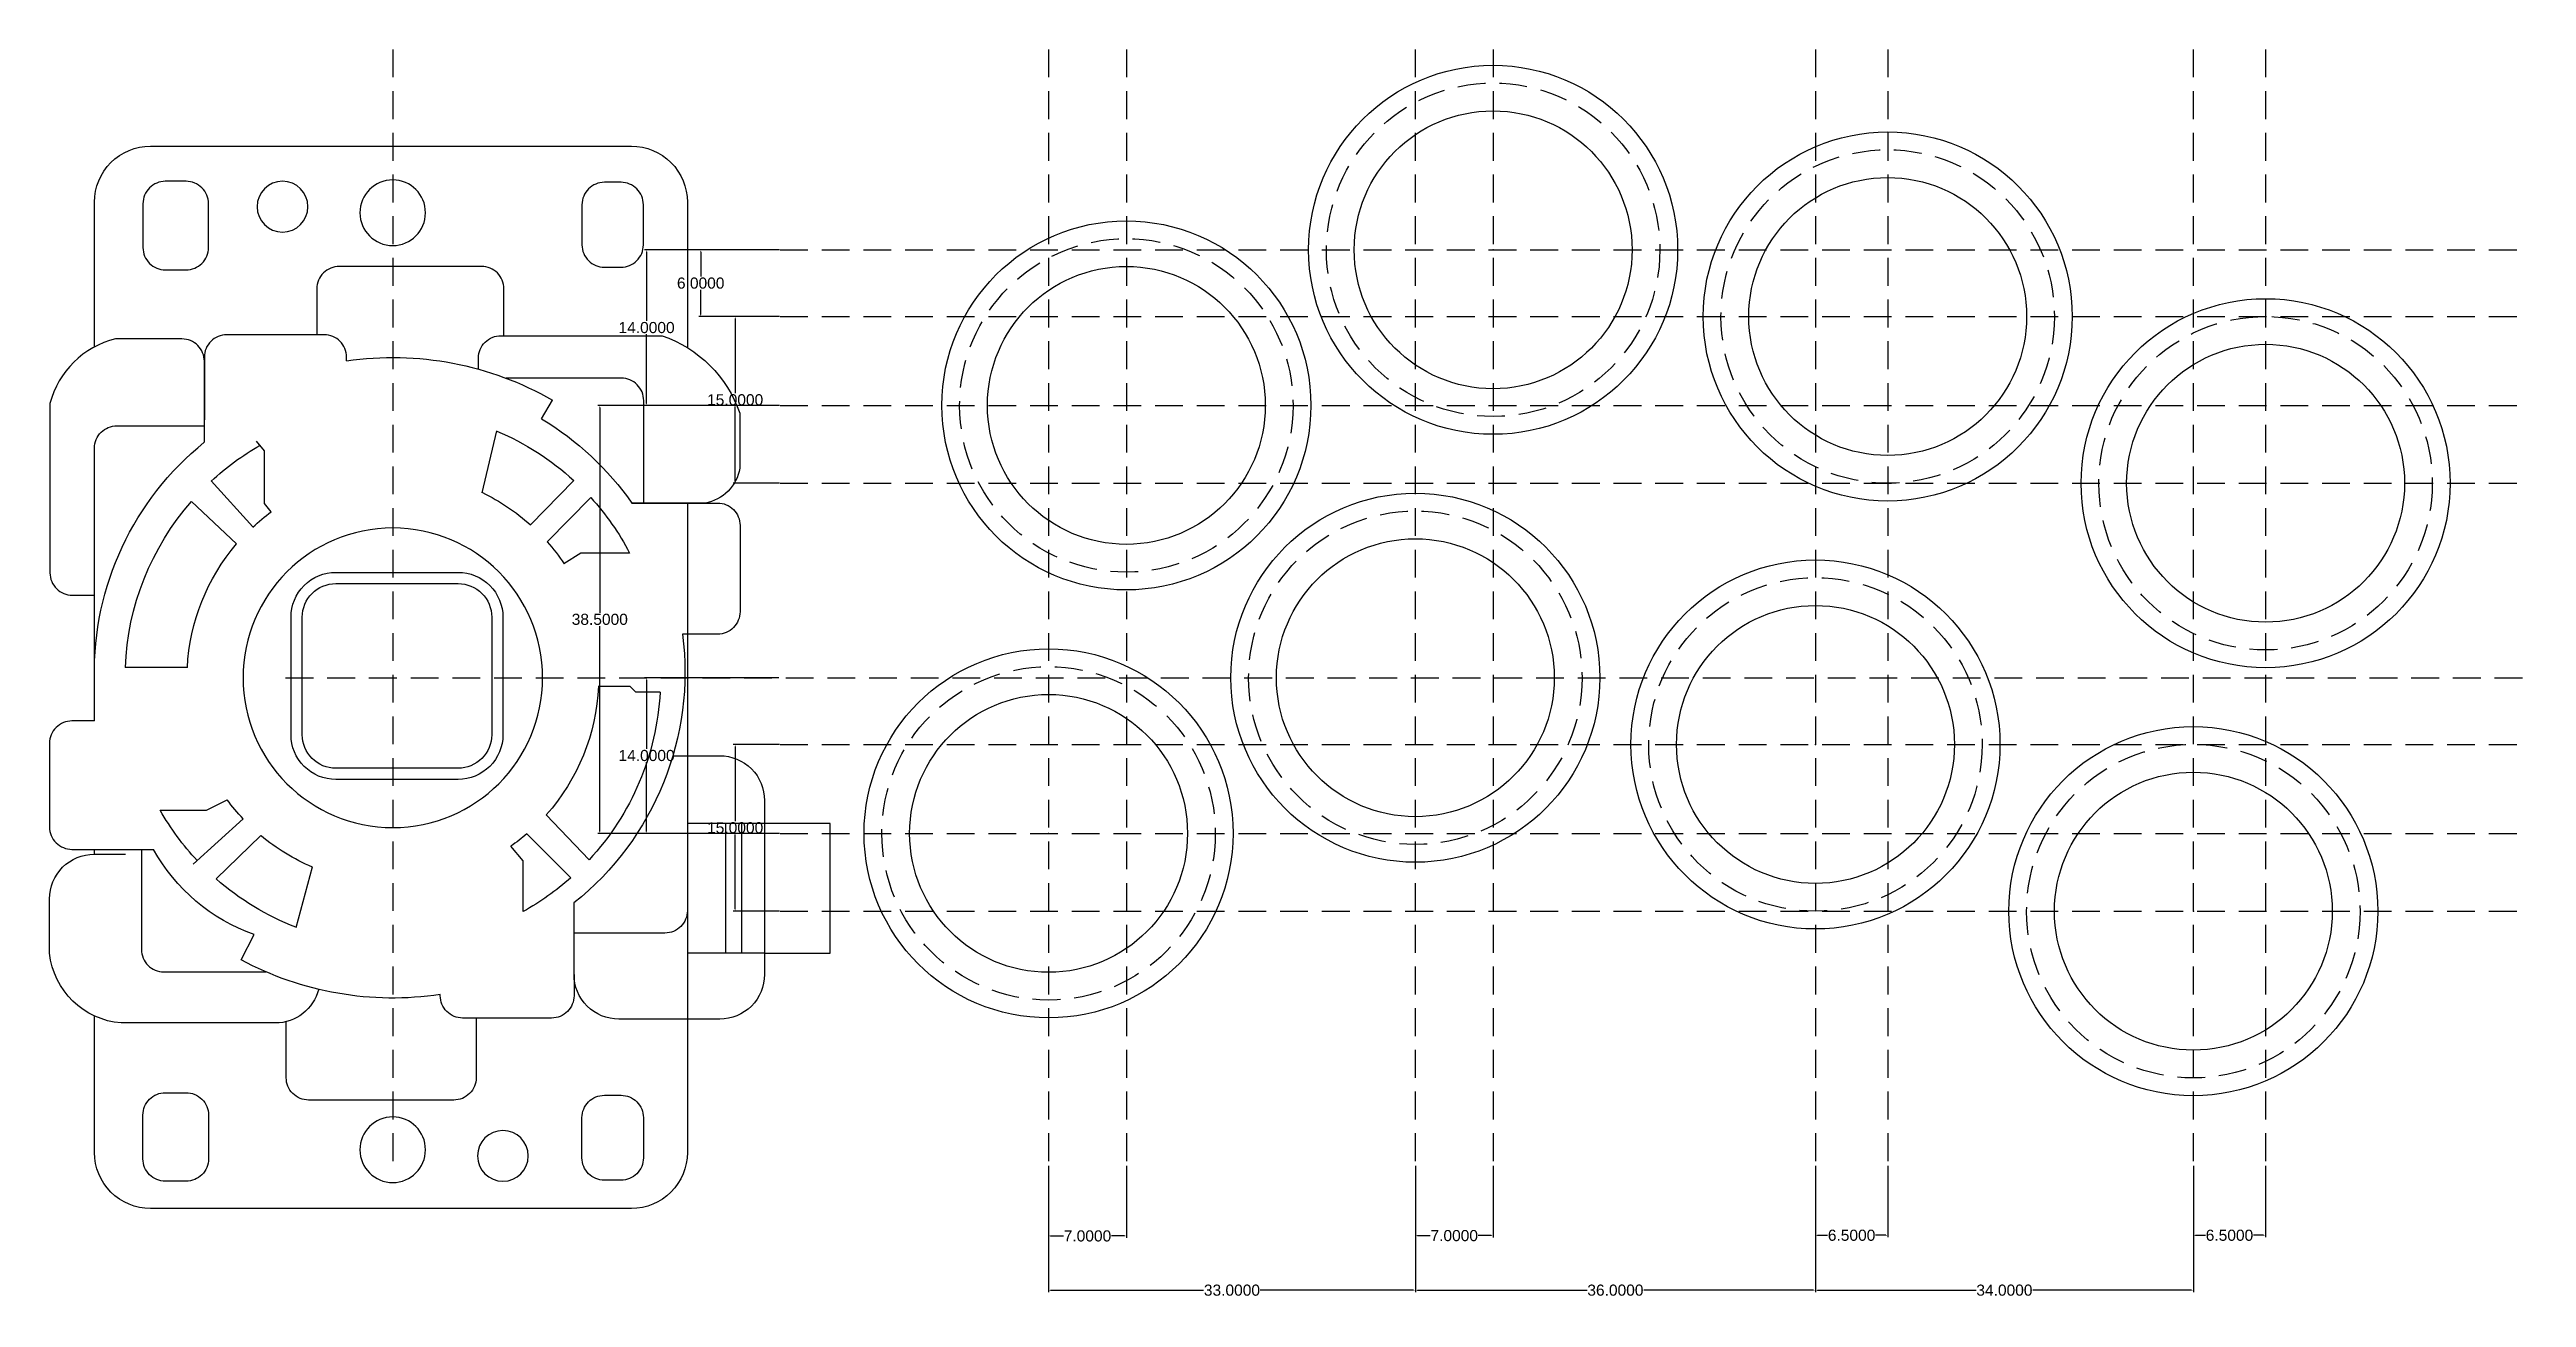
# Model space of a CAD drawing. Header units: inches. Extents: x -421 to 1101, y -1155 to 263.
# Drawn here: x -376.1 to -153.3, y -71 to 41.3 of the extents above; entities that cross this region are included whole.
import ezdxf

# ---------------------------------------------------------------- set-up
doc = ezdxf.new("R2010")
doc.units = ezdxf.units.IN
doc.header["$LTSCALE"] = 5
doc.header["$MEASUREMENT"] = 0
doc.linetypes.add('DASH2', pattern=[0.75, 0.5, -0.25])
doc.linetypes.add('DASHED', pattern=[0.375, 0.25, -0.125])
doc.layers.add('Datum', color=4, linetype='DASH2', transparency=0.5)
doc.layers.add('Elements', color=1, linetype='Continuous')
doc.styles.get("Standard").update_dxf_attribs({"font": 'arial.ttf'})
doc.dimstyles.get("Standard").update_dxf_attribs({"dimtxt": 1, "dimasz": 0.18, "dimexe": 0.18, "dimexo": 0.0625, "dimgap": 0.09, "dimtad": 0, "dimtih": 1, "dimtoh": 1, "dimdec": 4, "dimzin": 0, "dimdsep": 46, "dimtxsty": 'Standard', "dimcen": 0.09, "dimadec": 0, "dimazin": 0, "dimtfac": 1, "dimtdec": 4, "dimtofl": 0, "dimtmove": 0, "dimatfit": 3, "dimfxl": 1, "dimtolj": 1, "dimtzin": 0, "dimarcsym": 0})

msp = doc.modelspace()

# ---------------------------------------------------------------- blocks, each defined once
blk = doc.blocks.new('*D14')
at = {"color": 0, "lineweight": -2}
for p, q in [((-286.24, -59.13), (-286.24, -65.62)), ((-279.24, -59.13), (-279.24, -65.62)), ((-286.06, -65.44), (-284.9, -65.44)), ((-279.42, -65.44), (-280.58, -65.44))]:
    blk.add_line(p, q, dxfattribs=at)
at = {"color": 0}
for points in [[(-286.06, -65.41), (-286.06, -65.47), (-286.24, -65.44)], [(-279.42, -65.47), (-279.42, -65.41), (-279.24, -65.44)]]:
    blk.add_solid(points, dxfattribs=at)
at = {"layer": 'Defpoints', "color": 0}
for p in [(-286.24, -59.06), (-279.24, -59.06), (-279.24, -65.44)]:
    blk.add_point(p, dxfattribs=at)
at = {"color": 0, "insert": (-282.74, -65.44), "char_height": 1, "attachment_point": 5}
blk.add_mtext('\\A1;7.0000', dxfattribs=at)
blk = doc.blocks.new('*D15')
at = {"color": 0, "lineweight": -2}
for p, q in [((-253.24, -59.13), (-253.24, -65.59)), ((-246.24, -59.13), (-246.24, -65.59)), ((-253.06, -65.41), (-251.9, -65.41)), ((-246.42, -65.41), (-247.58, -65.41))]:
    blk.add_line(p, q, dxfattribs=at)
at = {"color": 0}
for points in [[(-253.06, -65.38), (-253.06, -65.44), (-253.24, -65.41)], [(-246.42, -65.44), (-246.42, -65.38), (-246.24, -65.41)]]:
    blk.add_solid(points, dxfattribs=at)
at = {"layer": 'Defpoints', "color": 0}
for p in [(-253.24, -59.06), (-246.24, -59.06), (-246.24, -65.41)]:
    blk.add_point(p, dxfattribs=at)
at = {"color": 0, "insert": (-249.74, -65.41), "char_height": 1, "attachment_point": 5}
blk.add_mtext('\\A1;7.0000', dxfattribs=at)
blk = doc.blocks.new('*D16')
at = {"color": 0, "lineweight": -2}
for p, q in [((-217.24, -59.13), (-217.24, -65.56)), ((-210.74, -59.13), (-210.74, -65.56)), ((-217.06, -65.38), (-216.16, -65.38)), ((-210.92, -65.38), (-211.83, -65.38))]:
    blk.add_line(p, q, dxfattribs=at)
at = {"color": 0}
for points in [[(-217.06, -65.35), (-217.06, -65.41), (-217.24, -65.38)], [(-210.92, -65.41), (-210.92, -65.35), (-210.74, -65.38)]]:
    blk.add_solid(points, dxfattribs=at)
at = {"layer": 'Defpoints', "color": 0}
for p in [(-217.24, -59.06), (-210.74, -59.06), (-210.74, -65.38)]:
    blk.add_point(p, dxfattribs=at)
at = {"color": 0, "insert": (-213.99, -65.38), "char_height": 1, "attachment_point": 5}
blk.add_mtext('\\A1;6.5000', dxfattribs=at)
blk = doc.blocks.new('*D17')
at = {"color": 0, "lineweight": -2}
for p, q in [((-183.24, -59.13), (-183.24, -65.56)), ((-176.74, -59.13), (-176.74, -65.56)), ((-183.06, -65.38), (-182.16, -65.38)), ((-176.92, -65.38), (-177.83, -65.38))]:
    blk.add_line(p, q, dxfattribs=at)
at = {"color": 0}
for points in [[(-183.06, -65.35), (-183.06, -65.41), (-183.24, -65.38)], [(-176.92, -65.41), (-176.92, -65.35), (-176.74, -65.38)]]:
    blk.add_solid(points, dxfattribs=at)
at = {"layer": 'Defpoints', "color": 0}
for p in [(-183.24, -59.06), (-176.74, -59.06), (-176.74, -65.38)]:
    blk.add_point(p, dxfattribs=at)
at = {"color": 0, "insert": (-179.99, -65.38), "char_height": 1, "attachment_point": 5}
blk.add_mtext('\\A1;6.5000', dxfattribs=at)
blk = doc.blocks.new('*D18')
at = {"color": 0, "lineweight": -2}
for p, q in [((-286.24, -59.13), (-286.24, -70.5)), ((-253.24, -59.13), (-253.24, -70.5)), ((-286.06, -70.32), (-272.29, -70.32)), ((-253.42, -70.32), (-267.19, -70.32))]:
    blk.add_line(p, q, dxfattribs=at)
at = {"color": 0}
for points in [[(-286.06, -70.29), (-286.06, -70.35), (-286.24, -70.32)], [(-253.42, -70.35), (-253.42, -70.29), (-253.24, -70.32)]]:
    blk.add_solid(points, dxfattribs=at)
at = {"layer": 'Defpoints', "color": 0}
for p in [(-286.24, -59.06), (-253.24, -59.06), (-253.24, -70.32)]:
    blk.add_point(p, dxfattribs=at)
at = {"color": 0, "insert": (-269.74, -70.32), "char_height": 1, "attachment_point": 5}
blk.add_mtext('\\A1;33.0000', dxfattribs=at)
blk = doc.blocks.new('*D19')
at = {"color": 0, "lineweight": -2}
for p, q in [((-253.24, -59.19), (-253.24, -70.5)), ((-217.24, -59.19), (-217.24, -70.5)), ((-253.06, -70.32), (-237.79, -70.32)), ((-217.42, -70.32), (-232.69, -70.32))]:
    blk.add_line(p, q, dxfattribs=at)
at = {"color": 0}
for points in [[(-253.06, -70.29), (-253.06, -70.35), (-253.24, -70.32)], [(-217.42, -70.35), (-217.42, -70.29), (-217.24, -70.32)]]:
    blk.add_solid(points, dxfattribs=at)
at = {"layer": 'Defpoints', "color": 0}
for p in [(-253.24, -59.13), (-217.24, -59.13), (-217.24, -70.32)]:
    blk.add_point(p, dxfattribs=at)
at = {"color": 0, "insert": (-235.24, -70.32), "char_height": 1, "attachment_point": 5}
blk.add_mtext('\\A1;36.0000', dxfattribs=at)
blk = doc.blocks.new('*D20')
at = {"color": 0, "lineweight": -2}
for p, q in [((-217.24, -59.13), (-217.24, -70.5)), ((-183.24, -59.19), (-183.24, -70.5)), ((-217.06, -70.32), (-202.79, -70.32)), ((-183.42, -70.32), (-197.69, -70.32))]:
    blk.add_line(p, q, dxfattribs=at)
at = {"color": 0}
for points in [[(-217.06, -70.29), (-217.06, -70.35), (-217.24, -70.32)], [(-183.42, -70.35), (-183.42, -70.29), (-183.24, -70.32)]]:
    blk.add_solid(points, dxfattribs=at)
at = {"layer": 'Defpoints', "color": 0}
for p in [(-217.24, -59.06), (-183.24, -59.13), (-183.24, -70.32)]:
    blk.add_point(p, dxfattribs=at)
at = {"color": 0, "insert": (-200.24, -70.32), "char_height": 1, "attachment_point": 5}
blk.add_mtext('\\A1;34.0000', dxfattribs=at)
blk = doc.blocks.new('*D22')
at = {"color": 0, "lineweight": -2}
for p, q in [((-310.52, -15.22), (-322.59, -15.22)), ((-322.41, -15.4), (-322.41, -21.62)), ((-322.41, -29.04), (-322.41, -22.82)), ((-310.46, -29.22), (-322.59, -29.22))]:
    blk.add_line(p, q, dxfattribs=at)
at = {"color": 0}
for points in [[(-322.38, -15.4), (-322.44, -15.4), (-322.41, -15.22)], [(-322.44, -29.04), (-322.38, -29.04), (-322.41, -29.22)]]:
    blk.add_solid(points, dxfattribs=at)
at = {"layer": 'Defpoints', "color": 0}
for p in [(-310.46, -15.22), (-322.41, -29.22), (-310.4, -29.22)]:
    blk.add_point(p, dxfattribs=at)
at = {"color": 0, "insert": (-322.41, -22.22), "char_height": 1, "attachment_point": 5}
blk.add_mtext('\\A1;14.0000', dxfattribs=at)
blk = doc.blocks.new('*D23')
at = {"color": 0, "lineweight": -2}
for p, q in [((-310.46, -21.22), (-314.62, -21.22)), ((-314.44, -21.4), (-314.44, -28.12)), ((-314.44, -36.04), (-314.44, -29.32)), ((-310.46, -36.22), (-314.62, -36.22))]:
    blk.add_line(p, q, dxfattribs=at)
at = {"color": 0}
for points in [[(-314.41, -21.4), (-314.47, -21.4), (-314.44, -21.22)], [(-314.47, -36.04), (-314.41, -36.04), (-314.44, -36.22)]]:
    blk.add_solid(points, dxfattribs=at)
at = {"layer": 'Defpoints', "color": 0}
for p in [(-310.4, -21.22), (-314.44, -36.22), (-310.4, -36.22)]:
    blk.add_point(p, dxfattribs=at)
at = {"color": 0, "insert": (-314.44, -28.72), "char_height": 1, "attachment_point": 5}
blk.add_mtext('\\A1;15.0000', dxfattribs=at)
blk = doc.blocks.new('*D24')
at = {"color": 0, "lineweight": -2}
for p, q in [((-310.46, 9.28), (-326.8, 9.28)), ((-326.62, 9.1), (-326.62, -9.37)), ((-326.62, -29.04), (-326.62, -10.57)), ((-310.46, -29.22), (-326.8, -29.22))]:
    blk.add_line(p, q, dxfattribs=at)
at = {"color": 0}
for points in [[(-326.59, 9.1), (-326.65, 9.1), (-326.62, 9.28)], [(-326.65, -29.04), (-326.59, -29.04), (-326.62, -29.22)]]:
    blk.add_solid(points, dxfattribs=at)
at = {"layer": 'Defpoints', "color": 0}
for p in [(-326.62, 9.28), (-310.4, 9.28), (-310.4, -29.22)]:
    blk.add_point(p, dxfattribs=at)
at = {"color": 0, "insert": (-326.62, -9.97), "char_height": 1, "attachment_point": 5}
blk.add_mtext('\\A1;38.5000', dxfattribs=at)
blk = doc.blocks.new('*D25')
at = {"color": 0, "lineweight": -2}
for p, q in [((-310.46, 23.28), (-322.59, 23.28)), ((-322.41, 23.1), (-322.41, 16.88)), ((-322.41, 9.46), (-322.41, 15.68)), ((-310.52, 9.28), (-322.59, 9.28))]:
    blk.add_line(p, q, dxfattribs=at)
at = {"color": 0}
for points in [[(-322.38, 23.1), (-322.44, 23.1), (-322.41, 23.28)], [(-322.44, 9.46), (-322.38, 9.46), (-322.41, 9.28)]]:
    blk.add_solid(points, dxfattribs=at)
at = {"layer": 'Defpoints', "color": 0}
for p in [(-322.41, 23.28), (-310.4, 23.28), (-310.46, 9.28)]:
    blk.add_point(p, dxfattribs=at)
at = {"color": 0, "insert": (-322.41, 16.28), "char_height": 1, "attachment_point": 5}
blk.add_mtext('\\A1;14.0000', dxfattribs=at)
blk = doc.blocks.new('*D26')
at = {"color": 0, "lineweight": -2}
for p, q in [((-310.46, 23.28), (-317.72, 23.28)), ((-317.54, 23.1), (-317.54, 20.88)), ((-317.54, 17.46), (-317.54, 19.68)), ((-310.46, 17.28), (-317.72, 17.28))]:
    blk.add_line(p, q, dxfattribs=at)
at = {"color": 0}
for points in [[(-317.51, 23.1), (-317.57, 23.1), (-317.54, 23.28)], [(-317.57, 17.46), (-317.51, 17.46), (-317.54, 17.28)]]:
    blk.add_solid(points, dxfattribs=at)
at = {"layer": 'Defpoints', "color": 0}
for p in [(-310.4, 23.28), (-317.54, 17.28), (-310.4, 17.28)]:
    blk.add_point(p, dxfattribs=at)
at = {"color": 0, "insert": (-317.54, 20.28), "char_height": 1, "attachment_point": 5}
blk.add_mtext('\\A1;6.0000', dxfattribs=at)
blk = doc.blocks.new('*D27')
at = {"color": 0, "lineweight": -2}
for p, q in [((-310.46, 17.28), (-314.62, 17.28)), ((-314.44, 17.1), (-314.44, 10.38)), ((-314.44, 2.46), (-314.44, 9.18)), ((-310.46, 2.28), (-314.62, 2.28))]:
    blk.add_line(p, q, dxfattribs=at)
at = {"color": 0}
for points in [[(-314.41, 17.1), (-314.47, 17.1), (-314.44, 17.28)], [(-314.47, 2.46), (-314.41, 2.46), (-314.44, 2.28)]]:
    blk.add_solid(points, dxfattribs=at)
at = {"layer": 'Defpoints', "color": 0}
for p in [(-314.44, 17.28), (-310.4, 17.28), (-310.4, 2.28)]:
    blk.add_point(p, dxfattribs=at)
at = {"color": 0, "insert": (-314.44, 9.78), "char_height": 1, "attachment_point": 5}
blk.add_mtext('\\A1;15.0000', dxfattribs=at)
blk = doc.blocks.new('button-top')
at = {"layer": 'Datum'}
blk.add_circle((0, 0), 15, dxfattribs=at)
at = {"layer": 'Elements'}
for radius in [16.6, 12.5]:
    blk.add_circle((0, 0), radius, dxfattribs=at)
blk.add_point((0, 0), dxfattribs=at)
blk = doc.blocks.new('astro-city-1-buttons')
at = {"color": 1}
for p in [(-246.24, 23.28), (-210.74, 17.28), (-279.24, 9.28), (-176.74, 2.28), (-253.24, -15.22), (-217.24, -21.22), (-286.24, -29.22), (-183.24, -36.22)]:
    blk.add_blockref('button-top', p, dxfattribs=at)
blk = doc.blocks.new('joystickbottom')
at = {"layer": 'Elements'}
for p, q in [((24.73, 16.4), (24.73, 22.28)), ((24.73, 22.28), (36.3, 22.28)), ((36.3, 22.28), (36.3, 9.5)), ((24.73, 16.4), (24.73, 9.5)), ((36.3, 14.33), (24.73, 14.33)), ((24.73, 12.95), (36.3, 12.95)), ((48.07, 4.87), (48.07, 7.07)), ((48.58, 4.35), (48.07, 4.87)), ((48.58, 1.54), (48.58, 4.35)), ((60.5, -0.03), (60.5, 4.34)), ((37.09, -3.12), (33.06, 0.71)), ((61.49, -3.02), (65.46, 0.86)), ((35.4, -4.85), (31.47, -0.92)), ((59.54, -1.53), (60.5, -0.03)), ((63.01, -4.53), (66.98, -0.65)), ((72.49, -3.53), (74.17, -2.56)), ((28.45, -5.17), (32.97, -5.17)), ((32.97, -5.17), (34.28, -6.28)), ((65.86, -8.83), (71.4, -7.53)), ((32.42, -24.03), (27, -25.5)), ((35.23, -28.62), (31.36, -32.62)), ((64.17, -27.71), (64.92, -28.3)), ((64.92, -28.3), (69.63, -28.3)), ((69.63, -28.3), (70.48, -29.01)), ((24.13, -30.4), (26.39, -29.23)), ((32.69, -34.68), (36.73, -30.21)), ((65.11, -34.83), (61.31, -30.8)), ((62.82, -29.34), (66.93, -33.07)), ((37.49, -33.5), (38.44, -31.64)), ((37.49, -37.62), (37.49, -33.5)), ((50.26, -35.2), (50.26, -40.75))]:
    blk.add_line(p, q, dxfattribs=at)
for points in [[(42.37, 8.22), (42.37, 12.4, 0.414214), (38.37, 16.4), (22.82, 16.4, 0.414214), (18.82, 12.4), (18.82, 3.37, 0.414214), (22.82, -0.63), (29.21, -0.63)], [(64.94, 4.55, 0.038741), (64.96, 4.86), (64.96, 12.21, 0.414214), (62.96, 14.21), (55.24, 14.21, 0.414214), (53.24, 12.21), (53.24, 9.08)], [(76.93, -9.17), (77.92, -9.17, 0.414214), (79.92, -7.17), (79.92, 7.24, 0.230405), (73, 14.19), (68.08, 14.19, 0.321801), (64.96, 11.08), (64.96, 4.54)], [(53.24, 9.5), (6.9, 9.5, 0.414214), (1.9, 4.5), (1.9, -38.5, 0.414214), (6.9, -43.5), (19.11, -43.5)], [(64.96, 9.5), (28.52, 9.5, 0.414214), (26.52, 7.5), (26.52, -0.63)], [(78.91, -43.5), (91.86, -43.5, 0.414214), (96.86, -38.5), (96.86, 4.5, 0.414214), (91.86, 9.5), (78.85, 9.5)], [(64.96, 5.6), (74.12, 5.6, -0.414214), (76.12, 3.6), (76.12, -6.69)], [(22.82, -0.63), (20.92, -0.63, 0.414214), (18.92, -2.63), (18.92, -10.59, 0.414214), (20.92, -12.59), (21.03, -12.59)], [(79.92, -6.9), (84.11, -6.9, -0.414214), (86.11, -8.9), (86.11, -21.62, -0.414214), (84.11, -23.62), (80, -23.62)], [(18.92, -9.38), (13.59, -9.38, 0.414214), (11.59, -11.38), (11.59, -24.36, 0.414214), (13.59, -26.36), (18.6, -26.36)], [(77.68, -20.96), (78, -20.96, -0.414214), (80, -22.96), (80, -31.68, -0.414214), (78, -33.68), (72.39, -33.68)], [(21.49, -23.46, 0.34255), (18.48, -27.33), (18.48, -41.11, 0.360932), (24.72, -47.52), (29.57, -47.52, 0.414214), (33.57, -43.52), (33.57, -40.72)], [(34, -39.31), (25.05, -39.31, -0.414214), (23.05, -37.31), (23.05, -28.17)], [(45.48, -43.5), (69.87, -43.5, 0.414214), (71.87, -41.5), (71.87, -33.68)], [(70.39, -33.68), (77.63, -33.68, -0.414214), (79.63, -35.68), (79.63, -41.62, -0.277133), (73.86, -47.48), (58.72, -47.48, -0.414214), (56.72, -45.48), (56.72, -43.5)], [(45.48, -43.5), (45.48, -45.52, -0.414214), (43.48, -47.52), (36, -47.52, -0.414214), (34, -45.52), (34, -38.23)]]:
    blk.add_lwpolyline(points, format="xyb", dxfattribs=at)
for points in [[(4.42, 3.57), (4.42, 2.08, 0.414214), (6.42, 0.08), (10.02, 0.08, 0.414214), (12.02, 2.08), (12.02, 3.57, 0.414214), (10.02, 5.57), (6.42, 5.57, 0.414214)], [(93.63, 3.57), (93.63, 2.08, -0.414214), (91.63, 0.08), (88.04, 0.08, -0.414214), (86.04, 2.08), (86.04, 3.57, -0.414214), (88.04, 5.57), (91.63, 5.57, -0.414214)], [(40.25, -10.99), (40.25, -21.93, 0.414214), (44.25, -25.93), (54.76, -25.93, 0.414214), (58.76, -21.93), (58.76, -10.99, 0.414214), (54.76, -6.99), (44.25, -6.99, 0.414214)], [(41.25, -10.99), (41.25, -21.93, 0.414214), (44.25, -24.93), (54.76, -24.93, 0.414214), (57.76, -21.93), (57.76, -10.99, 0.414214), (54.76, -7.99), (44.25, -7.99, 0.414214)], [(4.33, -35.31), (4.33, -37.17, 0.414214), (6.33, -39.17), (10.25, -39.17, 0.414214), (12.25, -37.17), (12.25, -35.31, 0.414214), (10.25, -33.31), (6.33, -33.31, 0.414214)], [(93.72, -35.31), (93.72, -37.17, -0.414214), (91.72, -39.17), (87.8, -39.17, -0.414214), (85.8, -37.17), (85.8, -35.31, -0.414214), (87.8, -33.31), (91.72, -33.31, -0.414214)]]:
    blk.add_lwpolyline(points, format="xyb", close=True, dxfattribs=at)
blk.add_lwpolyline([(33.57, -43.5), (34, -43.5)], dxfattribs=at)
blk.add_lwpolyline([(33.57, -43.5), (34, -43.5)], dxfattribs=at)
for centre, radius in [((49.34, -16.83), 13.39), ((6.6, -6.99), 2.27), ((7.15, -16.84), 2.93), ((90.91, -16.84), 2.93), ((91.45, -26.69), 2.27)]:
    blk.add_circle(centre, radius, dxfattribs=at)
for centre, radius, start, end in [((49.84, -17.11), 26.4, 82.6061, 141.3811), ((49.34, -16.83), 23.93, 93.0549, 132.8652), ((49.84, -17.11), 26.4, 30.9461, 55.1216), ((49.34, -16.83), 23.93, 47.6826, 62.2278), ((49.34, -16.83), 18.39, 92.3684, 131.774), ((49.34, -16.83), 23.93, 138.3262, 150.8382), ((49.34, -16.83), 18.39, 48.6585, 56.3342), ((49.34, -16.83), 23.93, 22.8668, 42.5379), ((49.34, -16.83), 28.63, 351.7045, 29.8901), ((49.34, -16.83), 18.39, 139.3301, 144.9862), ((49.34, -16.83), 18.39, 25.8092, 41.9846), ((49.34, -16.83), 28.63, 171.4903, 208.2797), ((49.34, -16.83), 18.39, 203.0293, 219.8524), ((49.34, -16.83), 23.93, 201.2127, 221.2913), ((49.34, -16.83), 18.39, 317.1221, 323.7453), ((49.34, -16.83), 23.93, 317.2782, 330.244), ((42.03, -23.72), 16.58, 199.418, 241.0393), ((49.34, -16.83), 18.39, 226.6875, 233.6306), ((49.34, -16.83), 18.39, 272.8517, 310.5833), ((49.34, -16.83), 23.93, 226.9596, 240.3206), ((49.84, -17.11), 26.4, 268.9884, 321.1009), ((49.34, -16.83), 23.93, 272.191, 311.2181)]:
    blk.add_arc(centre, radius, start, end, dxfattribs=at)
blk.add_point((49.34, -16.83), dxfattribs=at)
blk = doc.blocks.new('joystick bottom')
at = {"layer": 'Elements', "linetype": 'DASHED', "ltscale": 15, "xscale": 1.006397965095784, "yscale": 1.006397965095784, "zscale": 1.006397965095784}
blk.add_blockref('joystickbottom', (-49.66, 16.94), dxfattribs=at)

# ---------------------------------------------------------------- dimensions: what is measured, and where the dimension line sits
at = {"color": 1}
for base, p1, p2, picture, middle in [((-322.41391, 23.28313), (-310.46146, 9.28313), (-310.39896, 23.28313), '*D25', (-322.41391, 16.28313)), ((-317.53678, 17.28313), (-310.39896, 23.28313), (-310.39896, 17.28313), '*D26', (-317.53678, 20.28313)), ((-314.4388, 17.28313), (-310.39896, 2.28313), (-310.39896, 17.28313), '*D27', (-314.4388, 9.78313)), ((-326.61588, 9.28313), (-310.39896, -29.21687), (-310.39896, 9.28313), '*D24', (-326.61588, -9.96687)), ((-322.41391, -29.21687), (-310.46146, -15.21687), (-310.39896, -29.21687), '*D22', (-322.41391, -22.21687)), ((-314.4388, -36.21687), (-310.39896, -21.21687), (-310.39896, -36.21687), '*D23', (-314.4388, -28.71687))]:
    dim = msp.add_linear_dim(base=base, p1=p1, p2=p2, angle=90, dimstyle='Standard', override={"dimlfac": 1}, dxfattribs=at)
    dim.commit()
    dim.dimension.update_dxf_attribs({"geometry": picture, "text_midpoint": middle})
for base, p1, p2, picture, middle in [((-279.2427, -65.44047), (-286.2427, -59.06307), (-279.2427, -59.06307), '*D14', (-282.7427, -65.44047)), ((-253.2427, -70.31501), (-286.2427, -59.06307), (-253.2427, -59.06307), '*D18', (-269.7427, -70.31501)), ((-246.2427, -65.41047), (-253.2427, -59.06307), (-246.2427, -59.06307), '*D15', (-249.7427, -65.41047)), ((-217.2427, -70.31501), (-253.2427, -59.12557), (-217.2427, -59.12557), '*D19', (-235.2427, -70.31501)), ((-210.7427, -65.38047), (-217.2427, -59.06307), (-210.7427, -59.06307), '*D16', (-213.9927, -65.38047)), ((-183.2427, -70.31501), (-217.2427, -59.06307), (-183.2427, -59.12557), '*D20', (-200.2427, -70.31501)), ((-176.7427, -65.38047), (-183.2427, -59.06307), (-176.7427, -59.06307), '*D17', (-179.9927, -65.38047))]:
    dim = msp.add_linear_dim(base=base, p1=p1, p2=p2, dimstyle='Standard', override={"dimlfac": 1}, dxfattribs=at)
    dim.commit()
    dim.dimension.update_dxf_attribs({"geometry": picture, "text_midpoint": middle})

# ---------------------------------------------------------------- linework, layer by layer
at = {"layer": 'Datum'}
for p, q in [((-345.2427, 41.29621), (-345.2427, -59.06307)), ((-286.2427, 41.29621), (-286.2427, -59.06307)), ((-279.2427, 41.29621), (-279.2427, -59.06307)), ((-253.2427, 41.29621), (-253.2427, -59.06307)), ((-246.2427, 41.29621), (-246.2427, -59.06307)), ((-217.2427, 41.29621), (-217.2427, -59.06307)), ((-210.7427, 41.29621), (-210.7427, -59.06307)), ((-210.7427, 41.29621), (-210.7427, -59.06307)), ((-183.2427, 41.29621), (-183.2427, -59.06307)), ((-176.7427, 41.29621), (-176.7427, -59.06307)), ((-310.39896, 23.28313), (-153.2687, 23.28313)), ((-310.39896, 17.28313), (-153.2687, 17.28313)), ((-310.39896, 9.28313), (-153.2687, 9.28313)), ((-310.39896, 2.28313), (-153.2687, 2.28313)), ((-354.88431, -15.21687), (-153.2687, -15.21687)), ((-310.39896, -21.21687), (-153.2687, -21.21687)), ((-310.39896, -29.21687), (-153.2687, -29.21687)), ((-310.39896, -36.21687), (-153.2687, -36.21687))]:
    msp.add_line(p, q, dxfattribs=at)

# ---------------------------------------------------------------- block references
at = {"color": 1}
msp.add_blockref('astro-city-1-buttons', (0, 0), dxfattribs=at)
at = {"color": 1, "xscale": -1, "rotation": 270}
msp.add_blockref('joystick bottom', (-345.2427, -15.21687), dxfattribs=at)

msp.set_redraw_order([(e.dxf.handle, doc.entitydb.next_handle()) for e in msp.query("TEXT MTEXT ATTDEF DIMENSION ARC_DIMENSION")])  # texts and dimensions are drawn at this point

doc.saveas('drawing.dxf')
